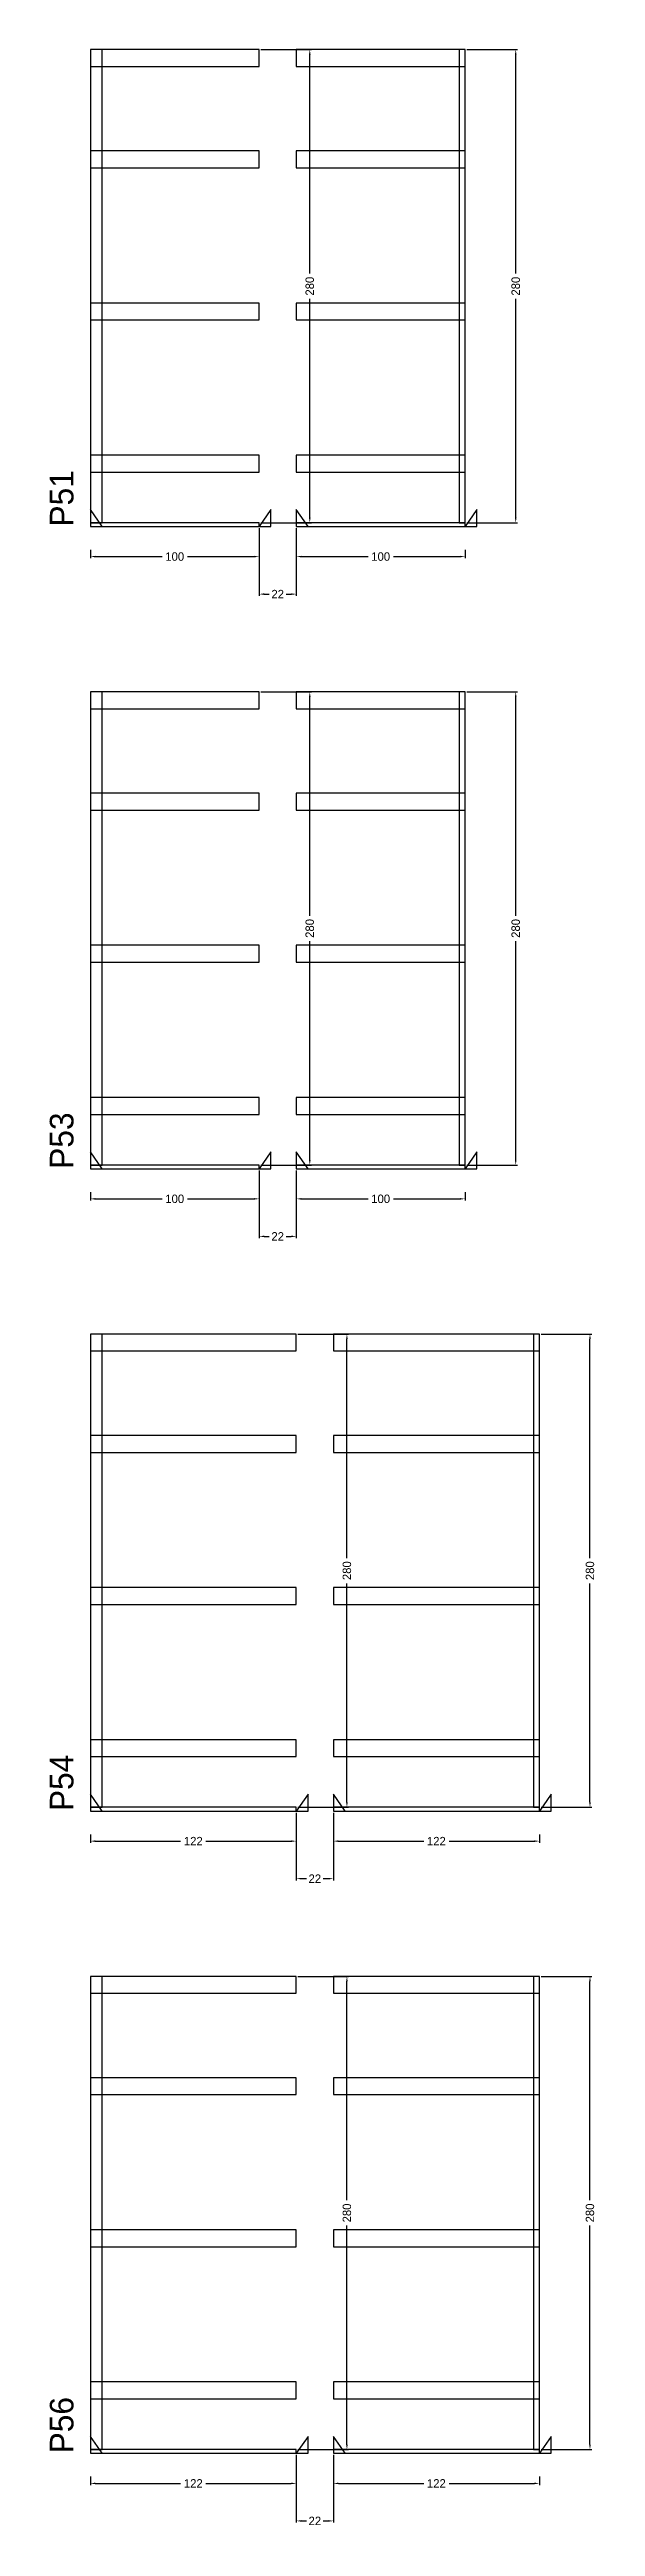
# Model space of a CAD drawing. Header units: centimetres. Extents: x -10500 to 4299, y -11026 to 295.
# Drawn here: x 3976 to 4299, y -7643 to -6178 of the extents above; entities that cross this region are included whole.
import ezdxf

# ---------------------------------------------------------------- set-up
doc = ezdxf.new("R2010")
doc.units = ezdxf.units.CM
for name, color, linetype in [('COTA', 241, 'Continuous'), ('NOMENCLATURA', 7, 'Continuous'), ('SARR_2.2x10', 60, 'Continuous'), ('SARR_2.2x7', 40, 'Continuous')]:
    doc.layers.add(name, color=color, linetype=linetype)
doc.dimstyles.new('PAINEL-NOVA', dxfattribs={"dimtxt": 5, "dimasz": 3, "dimexe": 1, "dimexo": 1, "dimgap": 1, "dimtad": 1, "dimcen": 2.5, "dimazin": 3, "dimtfac": 1, "dimtmove": 0, "dimatfit": 3})

msp = doc.modelspace()

# ---------------------------------------------------------------- texts
at = {"layer": 'NOMENCLATURA'}
for s, p in [('P51', (3990, -6460)), ('P53', (3990, -6840)), ('P54', (3990, -7220)), ('P56', (3990, -7600))]:
    msp.add_text(s, height=14, rotation=90, dxfattribs=at).set_placement(p)

# ---------------------------------------------------------------- blocks, each defined once
blk = doc.blocks.new('_CLOSEDFILLED')
at = {"color": 0, "linetype": 'BYBLOCK'}
blk.add_solid([(-1, 0.16), (0, 0), (-1, -0.16)], dxfattribs=at)
blk = doc.blocks.new('*D693')
for p, q in [((4000, -7613.8), (4000, -7618.8)), ((4003, -7617.8), (4053.5, -7617.8)), ((4068.5, -7617.8), (4119, -7617.8)), ((4122, -7613.8), (4122, -7618.8))]:
    blk.add_line(p, q)
at = {"layer": 'Defpoints'}
for p in [(4000, -7612.8), (4000, -7617.8), (4122, -7612.8)]:
    blk.add_point(p, dxfattribs=at)
at = {"layer": 'SARR_2.2x10', "xscale": 3, "yscale": 3, "rotation": 180}
blk.add_blockref('_CLOSEDFILLED', (4000, -7617.8), dxfattribs=at)
at = {"layer": 'SARR_2.2x10', "xscale": 3, "yscale": 3}
blk.add_blockref('_CLOSEDFILLED', (4122, -7617.8), dxfattribs=at)
at = {"layer": 'SARR_2.2x10', "insert": (4061, -7617.8), "char_height": 5, "attachment_point": 5}
blk.add_mtext('122', dxfattribs=at)
blk = doc.blocks.new('*D694')
for p, q in [((4123, -7317.8), (4153, -7317.8)), ((4152, -7450.3), (4152, -7320.8)), ((4152, -7594.8), (4152, -7465.3)), ((4123, -7597.8), (4153, -7597.8))]:
    blk.add_line(p, q)
at = {"layer": 'Defpoints'}
for p in [(4122, -7317.8), (4122, -7597.8), (4152, -7597.8)]:
    blk.add_point(p, dxfattribs=at)
at = {"layer": 'SARR_2.2x10', "xscale": 3, "yscale": 3}
for p, rotation in [((4152, -7317.8), 90), ((4152, -7597.8), 270)]:
    blk.add_blockref('_CLOSEDFILLED', p, dxfattribs=dict(at, rotation=rotation))
at = {"layer": 'SARR_2.2x10', "insert": (4152, -7457.8), "char_height": 5, "attachment_point": 5, "rotation": 90}
blk.add_mtext('280', dxfattribs=at)
blk = doc.blocks.new('GRA-E')
at = {"layer": 'SARR_2.2x7'}
blk.add_lwpolyline([(0, 0), (7, 0), (0, 10)], close=True, dxfattribs=at)
blk = doc.blocks.new('GRA-D')
at = {"layer": 'SARR_2.2x7'}
blk.add_lwpolyline([(0, 0), (7, 0), (7, 10)], close=True, dxfattribs=at)
blk = doc.blocks.new('*D695')
for p, q in [((4144, -7613.8), (4144, -7618.8)), ((4147, -7617.8), (4197.5, -7617.8)), ((4212.5, -7617.8), (4263, -7617.8)), ((4266, -7613.8), (4266, -7618.8))]:
    blk.add_line(p, q)
at = {"layer": 'Defpoints'}
for p in [(4144, -7612.8), (4144, -7617.8), (4266, -7612.8)]:
    blk.add_point(p, dxfattribs=at)
at = {"layer": 'SARR_2.2x10', "xscale": 3, "yscale": 3, "rotation": 180}
blk.add_blockref('_CLOSEDFILLED', (4144, -7617.8), dxfattribs=at)
at = {"layer": 'SARR_2.2x10', "xscale": 3, "yscale": 3}
blk.add_blockref('_CLOSEDFILLED', (4266, -7617.8), dxfattribs=at)
at = {"layer": 'SARR_2.2x10', "insert": (4205, -7617.8), "char_height": 5, "attachment_point": 5}
blk.add_mtext('122', dxfattribs=at)
blk = doc.blocks.new('*D696')
for p, q in [((4267, -7317.8), (4297, -7317.8)), ((4296, -7450.3), (4296, -7320.8)), ((4296, -7594.8), (4296, -7465.3)), ((4267, -7597.8), (4297, -7597.8))]:
    blk.add_line(p, q)
at = {"layer": 'Defpoints'}
for p in [(4266, -7317.8), (4266, -7597.8), (4296, -7597.8)]:
    blk.add_point(p, dxfattribs=at)
at = {"layer": 'SARR_2.2x10', "xscale": 3, "yscale": 3}
for p, rotation in [((4296, -7317.8), 90), ((4296, -7597.8), 270)]:
    blk.add_blockref('_CLOSEDFILLED', p, dxfattribs=dict(at, rotation=rotation))
at = {"layer": 'SARR_2.2x10', "insert": (4296, -7457.8), "char_height": 5, "attachment_point": 5, "rotation": 90}
blk.add_mtext('280', dxfattribs=at)
blk = doc.blocks.new('*D697')
for p, q in [((4267, -7317.8), (4297, -7317.8)), ((4296, -7450.3), (4296, -7320.8)), ((4296, -7594.8), (4296, -7465.3)), ((4267, -7597.8), (4297, -7597.8))]:
    blk.add_line(p, q)
at = {"layer": 'Defpoints'}
for p in [(4266, -7317.8), (4266, -7597.8), (4296, -7597.8)]:
    blk.add_point(p, dxfattribs=at)
at = {"layer": 'SARR_2.2x10', "xscale": 3, "yscale": 3}
for p, rotation in [((4296, -7317.8), 90), ((4296, -7597.8), 270)]:
    blk.add_blockref('_CLOSEDFILLED', p, dxfattribs=dict(at, rotation=rotation))
at = {"layer": 'SARR_2.2x10', "insert": (4296, -7457.8), "char_height": 5, "attachment_point": 5, "rotation": 90}
blk.add_mtext('280', dxfattribs=at)
blk = doc.blocks.new('*D698')
for p, q in [((4267, -7317.8), (4297, -7317.8)), ((4296, -7450.3), (4296, -7320.8)), ((4296, -7594.8), (4296, -7465.3)), ((4267, -7597.8), (4297, -7597.8))]:
    blk.add_line(p, q)
at = {"layer": 'Defpoints'}
for p in [(4266, -7317.8), (4266, -7597.8), (4296, -7597.8)]:
    blk.add_point(p, dxfattribs=at)
at = {"layer": 'SARR_2.2x10', "xscale": 3, "yscale": 3}
for p, rotation in [((4296, -7317.8), 90), ((4296, -7597.8), 270)]:
    blk.add_blockref('_CLOSEDFILLED', p, dxfattribs=dict(at, rotation=rotation))
at = {"layer": 'SARR_2.2x10', "insert": (4296, -7457.8), "char_height": 5, "attachment_point": 5, "rotation": 90}
blk.add_mtext('280', dxfattribs=at)
blk = doc.blocks.new('*D699')
for p, q in [((4267, -7317.8), (4297, -7317.8)), ((4296, -7450.3), (4296, -7320.8)), ((4296, -7594.8), (4296, -7465.3)), ((4267, -7597.8), (4297, -7597.8))]:
    blk.add_line(p, q)
at = {"layer": 'Defpoints'}
for p in [(4266, -7317.8), (4266, -7597.8), (4296, -7597.8)]:
    blk.add_point(p, dxfattribs=at)
at = {"layer": 'SARR_2.2x10', "xscale": 3, "yscale": 3}
for p, rotation in [((4296, -7317.8), 90), ((4296, -7597.8), 270)]:
    blk.add_blockref('_CLOSEDFILLED', p, dxfattribs=dict(at, rotation=rotation))
at = {"layer": 'SARR_2.2x10', "insert": (4296, -7457.8), "char_height": 5, "attachment_point": 5, "rotation": 90}
blk.add_mtext('280', dxfattribs=at)
blk = doc.blocks.new('*D700')
for p, q in [((4267, -7317.8), (4297, -7317.8)), ((4296, -7450.3), (4296, -7320.8)), ((4296, -7594.8), (4296, -7465.3)), ((4267, -7597.8), (4297, -7597.8))]:
    blk.add_line(p, q)
at = {"layer": 'Defpoints'}
for p in [(4266, -7317.8), (4266, -7597.8), (4296, -7597.8)]:
    blk.add_point(p, dxfattribs=at)
at = {"layer": 'SARR_2.2x10', "xscale": 3, "yscale": 3}
for p, rotation in [((4296, -7317.8), 90), ((4296, -7597.8), 270)]:
    blk.add_blockref('_CLOSEDFILLED', p, dxfattribs=dict(at, rotation=rotation))
at = {"layer": 'SARR_2.2x10', "insert": (4296, -7457.8), "char_height": 5, "attachment_point": 5, "rotation": 90}
blk.add_mtext('280', dxfattribs=at)
blk = doc.blocks.new('*D701')
for p, q in [((4267, -7317.8), (4297, -7317.8)), ((4296, -7450.3), (4296, -7320.8)), ((4296, -7594.8), (4296, -7465.3)), ((4267, -7597.8), (4297, -7597.8))]:
    blk.add_line(p, q)
at = {"layer": 'Defpoints'}
for p in [(4266, -7317.8), (4266, -7597.8), (4296, -7597.8)]:
    blk.add_point(p, dxfattribs=at)
at = {"layer": 'SARR_2.2x10', "xscale": 3, "yscale": 3}
for p, rotation in [((4296, -7317.8), 90), ((4296, -7597.8), 270)]:
    blk.add_blockref('_CLOSEDFILLED', p, dxfattribs=dict(at, rotation=rotation))
at = {"layer": 'SARR_2.2x10', "insert": (4296, -7457.8), "char_height": 5, "attachment_point": 5, "rotation": 90}
blk.add_mtext('280', dxfattribs=at)
blk = doc.blocks.new('*D702')
for p, q in [((4267, -7317.8), (4297, -7317.8)), ((4296, -7450.3), (4296, -7320.8)), ((4296, -7594.8), (4296, -7465.3)), ((4267, -7597.8), (4297, -7597.8))]:
    blk.add_line(p, q)
at = {"layer": 'Defpoints'}
for p in [(4266, -7317.8), (4266, -7597.8), (4296, -7597.8)]:
    blk.add_point(p, dxfattribs=at)
at = {"layer": 'SARR_2.2x10', "xscale": 3, "yscale": 3}
for p, rotation in [((4296, -7317.8), 90), ((4296, -7597.8), 270)]:
    blk.add_blockref('_CLOSEDFILLED', p, dxfattribs=dict(at, rotation=rotation))
at = {"layer": 'SARR_2.2x10', "insert": (4296, -7457.8), "char_height": 5, "attachment_point": 5, "rotation": 90}
blk.add_mtext('280', dxfattribs=at)
blk = doc.blocks.new('*D703')
for p, q in [((4267, -7317.8), (4297, -7317.8)), ((4296, -7450.3), (4296, -7320.8)), ((4296, -7594.8), (4296, -7465.3)), ((4267, -7597.8), (4297, -7597.8))]:
    blk.add_line(p, q)
at = {"layer": 'Defpoints'}
for p in [(4266, -7317.8), (4266, -7597.8), (4296, -7597.8)]:
    blk.add_point(p, dxfattribs=at)
at = {"layer": 'SARR_2.2x10', "xscale": 3, "yscale": 3}
for p, rotation in [((4296, -7317.8), 90), ((4296, -7597.8), 270)]:
    blk.add_blockref('_CLOSEDFILLED', p, dxfattribs=dict(at, rotation=rotation))
at = {"layer": 'SARR_2.2x10', "insert": (4296, -7457.8), "char_height": 5, "attachment_point": 5, "rotation": 90}
blk.add_mtext('280', dxfattribs=at)
blk = doc.blocks.new('*D704')
for p, q in [((4267, -7317.8), (4297, -7317.8)), ((4296, -7450.3), (4296, -7320.8)), ((4296, -7594.8), (4296, -7465.3)), ((4267, -7597.8), (4297, -7597.8))]:
    blk.add_line(p, q)
at = {"layer": 'Defpoints'}
for p in [(4266, -7317.8), (4266, -7597.8), (4296, -7597.8)]:
    blk.add_point(p, dxfattribs=at)
at = {"layer": 'SARR_2.2x10', "xscale": 3, "yscale": 3}
for p, rotation in [((4296, -7317.8), 90), ((4296, -7597.8), 270)]:
    blk.add_blockref('_CLOSEDFILLED', p, dxfattribs=dict(at, rotation=rotation))
at = {"layer": 'SARR_2.2x10', "insert": (4296, -7457.8), "char_height": 5, "attachment_point": 5, "rotation": 90}
blk.add_mtext('280', dxfattribs=at)
blk = doc.blocks.new('*D705')
for p, q in [((4267, -7317.8), (4297, -7317.8)), ((4296, -7450.3), (4296, -7320.8)), ((4296, -7594.8), (4296, -7465.3)), ((4267, -7597.8), (4297, -7597.8))]:
    blk.add_line(p, q)
at = {"layer": 'Defpoints'}
for p in [(4266, -7317.8), (4266, -7597.8), (4296, -7597.8)]:
    blk.add_point(p, dxfattribs=at)
at = {"layer": 'SARR_2.2x10', "xscale": 3, "yscale": 3}
for p, rotation in [((4296, -7317.8), 90), ((4296, -7597.8), 270)]:
    blk.add_blockref('_CLOSEDFILLED', p, dxfattribs=dict(at, rotation=rotation))
at = {"layer": 'SARR_2.2x10', "insert": (4296, -7457.8), "char_height": 5, "attachment_point": 5, "rotation": 90}
blk.add_mtext('280', dxfattribs=at)
blk = doc.blocks.new('*D706')
for p, q in [((4122, -7601), (4122, -7641)), ((4144, -7601), (4144, -7641)), ((4125, -7640), (4128, -7640)), ((4138, -7640), (4141, -7640))]:
    blk.add_line(p, q)
at = {"layer": 'Defpoints'}
for p in [(4122, -7600), (4144, -7600), (4122, -7640)]:
    blk.add_point(p, dxfattribs=at)
at = {"layer": 'COTA', "xscale": 3, "yscale": 3, "rotation": 180}
blk.add_blockref('_CLOSEDFILLED', (4122, -7640), dxfattribs=at)
at = {"layer": 'COTA', "xscale": 3, "yscale": 3}
blk.add_blockref('_CLOSEDFILLED', (4144, -7640), dxfattribs=at)
at = {"layer": 'COTA', "insert": (4133, -7640), "char_height": 5, "attachment_point": 5}
blk.add_mtext('22', dxfattribs=at)
blk = doc.blocks.new('*D659')
for p, q in [((4000, -7233.8), (4000, -7238.8)), ((4003, -7237.8), (4053.5, -7237.8)), ((4068.5, -7237.8), (4119, -7237.8)), ((4122, -7233.8), (4122, -7238.8))]:
    blk.add_line(p, q)
at = {"layer": 'Defpoints'}
for p in [(4000, -7232.8), (4000, -7237.8), (4122, -7232.8)]:
    blk.add_point(p, dxfattribs=at)
at = {"layer": 'SARR_2.2x10', "xscale": 3, "yscale": 3, "rotation": 180}
blk.add_blockref('_CLOSEDFILLED', (4000, -7237.8), dxfattribs=at)
at = {"layer": 'SARR_2.2x10', "xscale": 3, "yscale": 3}
blk.add_blockref('_CLOSEDFILLED', (4122, -7237.8), dxfattribs=at)
at = {"layer": 'SARR_2.2x10', "insert": (4061, -7237.8), "char_height": 5, "attachment_point": 5}
blk.add_mtext('122', dxfattribs=at)
blk = doc.blocks.new('*D660')
for p, q in [((4123, -6937.8), (4153, -6937.8)), ((4152, -7070.3), (4152, -6940.8)), ((4152, -7214.8), (4152, -7085.3)), ((4123, -7217.8), (4153, -7217.8))]:
    blk.add_line(p, q)
at = {"layer": 'Defpoints'}
for p in [(4122, -6937.8), (4122, -7217.8), (4152, -7217.8)]:
    blk.add_point(p, dxfattribs=at)
at = {"layer": 'SARR_2.2x10', "xscale": 3, "yscale": 3}
for p, rotation in [((4152, -6937.8), 90), ((4152, -7217.8), 270)]:
    blk.add_blockref('_CLOSEDFILLED', p, dxfattribs=dict(at, rotation=rotation))
at = {"layer": 'SARR_2.2x10', "insert": (4152, -7077.8), "char_height": 5, "attachment_point": 5, "rotation": 90}
blk.add_mtext('280', dxfattribs=at)
blk = doc.blocks.new('*D661')
for p, q in [((4144, -7233.8), (4144, -7238.8)), ((4147, -7237.8), (4197.5, -7237.8)), ((4212.5, -7237.8), (4263, -7237.8)), ((4266, -7233.8), (4266, -7238.8))]:
    blk.add_line(p, q)
at = {"layer": 'Defpoints'}
for p in [(4144, -7232.8), (4144, -7237.8), (4266, -7232.8)]:
    blk.add_point(p, dxfattribs=at)
at = {"layer": 'SARR_2.2x10', "xscale": 3, "yscale": 3, "rotation": 180}
blk.add_blockref('_CLOSEDFILLED', (4144, -7237.8), dxfattribs=at)
at = {"layer": 'SARR_2.2x10', "xscale": 3, "yscale": 3}
blk.add_blockref('_CLOSEDFILLED', (4266, -7237.8), dxfattribs=at)
at = {"layer": 'SARR_2.2x10', "insert": (4205, -7237.8), "char_height": 5, "attachment_point": 5}
blk.add_mtext('122', dxfattribs=at)
blk = doc.blocks.new('*D662')
for p, q in [((4267, -6937.8), (4297, -6937.8)), ((4296, -7070.3), (4296, -6940.8)), ((4296, -7214.8), (4296, -7085.3)), ((4267, -7217.8), (4297, -7217.8))]:
    blk.add_line(p, q)
at = {"layer": 'Defpoints'}
for p in [(4266, -6937.8), (4266, -7217.8), (4296, -7217.8)]:
    blk.add_point(p, dxfattribs=at)
at = {"layer": 'SARR_2.2x10', "xscale": 3, "yscale": 3}
for p, rotation in [((4296, -6937.8), 90), ((4296, -7217.8), 270)]:
    blk.add_blockref('_CLOSEDFILLED', p, dxfattribs=dict(at, rotation=rotation))
at = {"layer": 'SARR_2.2x10', "insert": (4296, -7077.8), "char_height": 5, "attachment_point": 5, "rotation": 90}
blk.add_mtext('280', dxfattribs=at)
blk = doc.blocks.new('*D663')
for p, q in [((4267, -6937.8), (4297, -6937.8)), ((4296, -7070.3), (4296, -6940.8)), ((4296, -7214.8), (4296, -7085.3)), ((4267, -7217.8), (4297, -7217.8))]:
    blk.add_line(p, q)
at = {"layer": 'Defpoints'}
for p in [(4266, -6937.8), (4266, -7217.8), (4296, -7217.8)]:
    blk.add_point(p, dxfattribs=at)
at = {"layer": 'SARR_2.2x10', "xscale": 3, "yscale": 3}
for p, rotation in [((4296, -6937.8), 90), ((4296, -7217.8), 270)]:
    blk.add_blockref('_CLOSEDFILLED', p, dxfattribs=dict(at, rotation=rotation))
at = {"layer": 'SARR_2.2x10', "insert": (4296, -7077.8), "char_height": 5, "attachment_point": 5, "rotation": 90}
blk.add_mtext('280', dxfattribs=at)
blk = doc.blocks.new('*D664')
for p, q in [((4267, -6937.8), (4297, -6937.8)), ((4296, -7070.3), (4296, -6940.8)), ((4296, -7214.8), (4296, -7085.3)), ((4267, -7217.8), (4297, -7217.8))]:
    blk.add_line(p, q)
at = {"layer": 'Defpoints'}
for p in [(4266, -6937.8), (4266, -7217.8), (4296, -7217.8)]:
    blk.add_point(p, dxfattribs=at)
at = {"layer": 'SARR_2.2x10', "xscale": 3, "yscale": 3}
for p, rotation in [((4296, -6937.8), 90), ((4296, -7217.8), 270)]:
    blk.add_blockref('_CLOSEDFILLED', p, dxfattribs=dict(at, rotation=rotation))
at = {"layer": 'SARR_2.2x10', "insert": (4296, -7077.8), "char_height": 5, "attachment_point": 5, "rotation": 90}
blk.add_mtext('280', dxfattribs=at)
blk = doc.blocks.new('*D665')
for p, q in [((4267, -6937.8), (4297, -6937.8)), ((4296, -7070.3), (4296, -6940.8)), ((4296, -7214.8), (4296, -7085.3)), ((4267, -7217.8), (4297, -7217.8))]:
    blk.add_line(p, q)
at = {"layer": 'Defpoints'}
for p in [(4266, -6937.8), (4266, -7217.8), (4296, -7217.8)]:
    blk.add_point(p, dxfattribs=at)
at = {"layer": 'SARR_2.2x10', "xscale": 3, "yscale": 3}
for p, rotation in [((4296, -6937.8), 90), ((4296, -7217.8), 270)]:
    blk.add_blockref('_CLOSEDFILLED', p, dxfattribs=dict(at, rotation=rotation))
at = {"layer": 'SARR_2.2x10', "insert": (4296, -7077.8), "char_height": 5, "attachment_point": 5, "rotation": 90}
blk.add_mtext('280', dxfattribs=at)
blk = doc.blocks.new('*D666')
for p, q in [((4267, -6937.8), (4297, -6937.8)), ((4296, -7070.3), (4296, -6940.8)), ((4296, -7214.8), (4296, -7085.3)), ((4267, -7217.8), (4297, -7217.8))]:
    blk.add_line(p, q)
at = {"layer": 'Defpoints'}
for p in [(4266, -6937.8), (4266, -7217.8), (4296, -7217.8)]:
    blk.add_point(p, dxfattribs=at)
at = {"layer": 'SARR_2.2x10', "xscale": 3, "yscale": 3}
for p, rotation in [((4296, -6937.8), 90), ((4296, -7217.8), 270)]:
    blk.add_blockref('_CLOSEDFILLED', p, dxfattribs=dict(at, rotation=rotation))
at = {"layer": 'SARR_2.2x10', "insert": (4296, -7077.8), "char_height": 5, "attachment_point": 5, "rotation": 90}
blk.add_mtext('280', dxfattribs=at)
blk = doc.blocks.new('*D667')
for p, q in [((4267, -6937.8), (4297, -6937.8)), ((4296, -7070.3), (4296, -6940.8)), ((4296, -7214.8), (4296, -7085.3)), ((4267, -7217.8), (4297, -7217.8))]:
    blk.add_line(p, q)
at = {"layer": 'Defpoints'}
for p in [(4266, -6937.8), (4266, -7217.8), (4296, -7217.8)]:
    blk.add_point(p, dxfattribs=at)
at = {"layer": 'SARR_2.2x10', "xscale": 3, "yscale": 3}
for p, rotation in [((4296, -6937.8), 90), ((4296, -7217.8), 270)]:
    blk.add_blockref('_CLOSEDFILLED', p, dxfattribs=dict(at, rotation=rotation))
at = {"layer": 'SARR_2.2x10', "insert": (4296, -7077.8), "char_height": 5, "attachment_point": 5, "rotation": 90}
blk.add_mtext('280', dxfattribs=at)
blk = doc.blocks.new('*D668')
for p, q in [((4267, -6937.8), (4297, -6937.8)), ((4296, -7070.3), (4296, -6940.8)), ((4296, -7214.8), (4296, -7085.3)), ((4267, -7217.8), (4297, -7217.8))]:
    blk.add_line(p, q)
at = {"layer": 'Defpoints'}
for p in [(4266, -6937.8), (4266, -7217.8), (4296, -7217.8)]:
    blk.add_point(p, dxfattribs=at)
at = {"layer": 'SARR_2.2x10', "xscale": 3, "yscale": 3}
for p, rotation in [((4296, -6937.8), 90), ((4296, -7217.8), 270)]:
    blk.add_blockref('_CLOSEDFILLED', p, dxfattribs=dict(at, rotation=rotation))
at = {"layer": 'SARR_2.2x10', "insert": (4296, -7077.8), "char_height": 5, "attachment_point": 5, "rotation": 90}
blk.add_mtext('280', dxfattribs=at)
blk = doc.blocks.new('*D669')
for p, q in [((4267, -6937.8), (4297, -6937.8)), ((4296, -7070.3), (4296, -6940.8)), ((4296, -7214.8), (4296, -7085.3)), ((4267, -7217.8), (4297, -7217.8))]:
    blk.add_line(p, q)
at = {"layer": 'Defpoints'}
for p in [(4266, -6937.8), (4266, -7217.8), (4296, -7217.8)]:
    blk.add_point(p, dxfattribs=at)
at = {"layer": 'SARR_2.2x10', "xscale": 3, "yscale": 3}
for p, rotation in [((4296, -6937.8), 90), ((4296, -7217.8), 270)]:
    blk.add_blockref('_CLOSEDFILLED', p, dxfattribs=dict(at, rotation=rotation))
at = {"layer": 'SARR_2.2x10', "insert": (4296, -7077.8), "char_height": 5, "attachment_point": 5, "rotation": 90}
blk.add_mtext('280', dxfattribs=at)
blk = doc.blocks.new('*D670')
for p, q in [((4267, -6937.8), (4297, -6937.8)), ((4296, -7070.3), (4296, -6940.8)), ((4296, -7214.8), (4296, -7085.3)), ((4267, -7217.8), (4297, -7217.8))]:
    blk.add_line(p, q)
at = {"layer": 'Defpoints'}
for p in [(4266, -6937.8), (4266, -7217.8), (4296, -7217.8)]:
    blk.add_point(p, dxfattribs=at)
at = {"layer": 'SARR_2.2x10', "xscale": 3, "yscale": 3}
for p, rotation in [((4296, -6937.8), 90), ((4296, -7217.8), 270)]:
    blk.add_blockref('_CLOSEDFILLED', p, dxfattribs=dict(at, rotation=rotation))
at = {"layer": 'SARR_2.2x10', "insert": (4296, -7077.8), "char_height": 5, "attachment_point": 5, "rotation": 90}
blk.add_mtext('280', dxfattribs=at)
blk = doc.blocks.new('*D671')
for p, q in [((4267, -6937.8), (4297, -6937.8)), ((4296, -7070.3), (4296, -6940.8)), ((4296, -7214.8), (4296, -7085.3)), ((4267, -7217.8), (4297, -7217.8))]:
    blk.add_line(p, q)
at = {"layer": 'Defpoints'}
for p in [(4266, -6937.8), (4266, -7217.8), (4296, -7217.8)]:
    blk.add_point(p, dxfattribs=at)
at = {"layer": 'SARR_2.2x10', "xscale": 3, "yscale": 3}
for p, rotation in [((4296, -6937.8), 90), ((4296, -7217.8), 270)]:
    blk.add_blockref('_CLOSEDFILLED', p, dxfattribs=dict(at, rotation=rotation))
at = {"layer": 'SARR_2.2x10', "insert": (4296, -7077.8), "char_height": 5, "attachment_point": 5, "rotation": 90}
blk.add_mtext('280', dxfattribs=at)
blk = doc.blocks.new('*D672')
for p, q in [((4122, -7221), (4122, -7261)), ((4144, -7221), (4144, -7261)), ((4125, -7260), (4128, -7260)), ((4138, -7260), (4141, -7260))]:
    blk.add_line(p, q)
at = {"layer": 'Defpoints'}
for p in [(4122, -7220), (4144, -7220), (4122, -7260)]:
    blk.add_point(p, dxfattribs=at)
at = {"layer": 'COTA', "xscale": 3, "yscale": 3, "rotation": 180}
blk.add_blockref('_CLOSEDFILLED', (4122, -7260), dxfattribs=at)
at = {"layer": 'COTA', "xscale": 3, "yscale": 3}
blk.add_blockref('_CLOSEDFILLED', (4144, -7260), dxfattribs=at)
at = {"layer": 'COTA', "insert": (4133, -7260), "char_height": 5, "attachment_point": 5}
blk.add_mtext('22', dxfattribs=at)
blk = doc.blocks.new('*D625')
for p, q in [((4000, -6853.8), (4000, -6858.8)), ((4003, -6857.8), (4042.5, -6857.8)), ((4057.5, -6857.8), (4097, -6857.8)), ((4100, -6853.8), (4100, -6858.8))]:
    blk.add_line(p, q)
at = {"layer": 'Defpoints'}
for p in [(4000, -6852.8), (4000, -6857.8), (4100, -6852.8)]:
    blk.add_point(p, dxfattribs=at)
at = {"layer": 'SARR_2.2x10', "xscale": 3, "yscale": 3, "rotation": 180}
blk.add_blockref('_CLOSEDFILLED', (4000, -6857.8), dxfattribs=at)
at = {"layer": 'SARR_2.2x10', "xscale": 3, "yscale": 3}
blk.add_blockref('_CLOSEDFILLED', (4100, -6857.8), dxfattribs=at)
at = {"layer": 'SARR_2.2x10', "insert": (4050, -6857.8), "char_height": 5, "attachment_point": 5}
blk.add_mtext('100', dxfattribs=at)
blk = doc.blocks.new('*D626')
for p, q in [((4101, -6557.8), (4131, -6557.8)), ((4130, -6690.3), (4130, -6560.8)), ((4130, -6834.8), (4130, -6705.3)), ((4101, -6837.8), (4131, -6837.8))]:
    blk.add_line(p, q)
at = {"layer": 'Defpoints'}
for p in [(4100, -6557.8), (4100, -6837.8), (4130, -6837.8)]:
    blk.add_point(p, dxfattribs=at)
at = {"layer": 'SARR_2.2x10', "xscale": 3, "yscale": 3}
for p, rotation in [((4130, -6557.8), 90), ((4130, -6837.8), 270)]:
    blk.add_blockref('_CLOSEDFILLED', p, dxfattribs=dict(at, rotation=rotation))
at = {"layer": 'SARR_2.2x10', "insert": (4130, -6697.8), "char_height": 5, "attachment_point": 5, "rotation": 90}
blk.add_mtext('280', dxfattribs=at)
blk = doc.blocks.new('*D627')
for p, q in [((4122, -6853.8), (4122, -6858.8)), ((4125, -6857.8), (4164.5, -6857.8)), ((4179.5, -6857.8), (4219, -6857.8)), ((4222, -6853.8), (4222, -6858.8))]:
    blk.add_line(p, q)
at = {"layer": 'Defpoints'}
for p in [(4122, -6852.8), (4122, -6857.8), (4222, -6852.8)]:
    blk.add_point(p, dxfattribs=at)
at = {"layer": 'SARR_2.2x10', "xscale": 3, "yscale": 3, "rotation": 180}
blk.add_blockref('_CLOSEDFILLED', (4122, -6857.8), dxfattribs=at)
at = {"layer": 'SARR_2.2x10', "xscale": 3, "yscale": 3}
blk.add_blockref('_CLOSEDFILLED', (4222, -6857.8), dxfattribs=at)
at = {"layer": 'SARR_2.2x10', "insert": (4172, -6857.8), "char_height": 5, "attachment_point": 5}
blk.add_mtext('100', dxfattribs=at)
blk = doc.blocks.new('*D628')
for p, q in [((4223, -6557.8), (4253, -6557.8)), ((4252, -6690.3), (4252, -6560.8)), ((4252, -6834.8), (4252, -6705.3)), ((4223, -6837.8), (4253, -6837.8))]:
    blk.add_line(p, q)
at = {"layer": 'Defpoints'}
for p in [(4222, -6557.8), (4222, -6837.8), (4252, -6837.8)]:
    blk.add_point(p, dxfattribs=at)
at = {"layer": 'SARR_2.2x10', "xscale": 3, "yscale": 3}
for p, rotation in [((4252, -6557.8), 90), ((4252, -6837.8), 270)]:
    blk.add_blockref('_CLOSEDFILLED', p, dxfattribs=dict(at, rotation=rotation))
at = {"layer": 'SARR_2.2x10', "insert": (4252, -6697.8), "char_height": 5, "attachment_point": 5, "rotation": 90}
blk.add_mtext('280', dxfattribs=at)
blk = doc.blocks.new('*D629')
for p, q in [((4223, -6557.8), (4253, -6557.8)), ((4252, -6690.3), (4252, -6560.8)), ((4252, -6834.8), (4252, -6705.3)), ((4223, -6837.8), (4253, -6837.8))]:
    blk.add_line(p, q)
at = {"layer": 'Defpoints'}
for p in [(4222, -6557.8), (4222, -6837.8), (4252, -6837.8)]:
    blk.add_point(p, dxfattribs=at)
at = {"layer": 'SARR_2.2x10', "xscale": 3, "yscale": 3}
for p, rotation in [((4252, -6557.8), 90), ((4252, -6837.8), 270)]:
    blk.add_blockref('_CLOSEDFILLED', p, dxfattribs=dict(at, rotation=rotation))
at = {"layer": 'SARR_2.2x10', "insert": (4252, -6697.8), "char_height": 5, "attachment_point": 5, "rotation": 90}
blk.add_mtext('280', dxfattribs=at)
blk = doc.blocks.new('*D630')
for p, q in [((4223, -6557.8), (4253, -6557.8)), ((4252, -6690.3), (4252, -6560.8)), ((4252, -6834.8), (4252, -6705.3)), ((4223, -6837.8), (4253, -6837.8))]:
    blk.add_line(p, q)
at = {"layer": 'Defpoints'}
for p in [(4222, -6557.8), (4222, -6837.8), (4252, -6837.8)]:
    blk.add_point(p, dxfattribs=at)
at = {"layer": 'SARR_2.2x10', "xscale": 3, "yscale": 3}
for p, rotation in [((4252, -6557.8), 90), ((4252, -6837.8), 270)]:
    blk.add_blockref('_CLOSEDFILLED', p, dxfattribs=dict(at, rotation=rotation))
at = {"layer": 'SARR_2.2x10', "insert": (4252, -6697.8), "char_height": 5, "attachment_point": 5, "rotation": 90}
blk.add_mtext('280', dxfattribs=at)
blk = doc.blocks.new('*D631')
for p, q in [((4223, -6557.8), (4253, -6557.8)), ((4252, -6690.3), (4252, -6560.8)), ((4252, -6834.8), (4252, -6705.3)), ((4223, -6837.8), (4253, -6837.8))]:
    blk.add_line(p, q)
at = {"layer": 'Defpoints'}
for p in [(4222, -6557.8), (4222, -6837.8), (4252, -6837.8)]:
    blk.add_point(p, dxfattribs=at)
at = {"layer": 'SARR_2.2x10', "xscale": 3, "yscale": 3}
for p, rotation in [((4252, -6557.8), 90), ((4252, -6837.8), 270)]:
    blk.add_blockref('_CLOSEDFILLED', p, dxfattribs=dict(at, rotation=rotation))
at = {"layer": 'SARR_2.2x10', "insert": (4252, -6697.8), "char_height": 5, "attachment_point": 5, "rotation": 90}
blk.add_mtext('280', dxfattribs=at)
blk = doc.blocks.new('*D632')
for p, q in [((4223, -6557.8), (4253, -6557.8)), ((4252, -6690.3), (4252, -6560.8)), ((4252, -6834.8), (4252, -6705.3)), ((4223, -6837.8), (4253, -6837.8))]:
    blk.add_line(p, q)
at = {"layer": 'Defpoints'}
for p in [(4222, -6557.8), (4222, -6837.8), (4252, -6837.8)]:
    blk.add_point(p, dxfattribs=at)
at = {"layer": 'SARR_2.2x10', "xscale": 3, "yscale": 3}
for p, rotation in [((4252, -6557.8), 90), ((4252, -6837.8), 270)]:
    blk.add_blockref('_CLOSEDFILLED', p, dxfattribs=dict(at, rotation=rotation))
at = {"layer": 'SARR_2.2x10', "insert": (4252, -6697.8), "char_height": 5, "attachment_point": 5, "rotation": 90}
blk.add_mtext('280', dxfattribs=at)
blk = doc.blocks.new('*D633')
for p, q in [((4223, -6557.8), (4253, -6557.8)), ((4252, -6690.3), (4252, -6560.8)), ((4252, -6834.8), (4252, -6705.3)), ((4223, -6837.8), (4253, -6837.8))]:
    blk.add_line(p, q)
at = {"layer": 'Defpoints'}
for p in [(4222, -6557.8), (4222, -6837.8), (4252, -6837.8)]:
    blk.add_point(p, dxfattribs=at)
at = {"layer": 'SARR_2.2x10', "xscale": 3, "yscale": 3}
for p, rotation in [((4252, -6557.8), 90), ((4252, -6837.8), 270)]:
    blk.add_blockref('_CLOSEDFILLED', p, dxfattribs=dict(at, rotation=rotation))
at = {"layer": 'SARR_2.2x10', "insert": (4252, -6697.8), "char_height": 5, "attachment_point": 5, "rotation": 90}
blk.add_mtext('280', dxfattribs=at)
blk = doc.blocks.new('*D634')
for p, q in [((4223, -6557.8), (4253, -6557.8)), ((4252, -6690.3), (4252, -6560.8)), ((4252, -6834.8), (4252, -6705.3)), ((4223, -6837.8), (4253, -6837.8))]:
    blk.add_line(p, q)
at = {"layer": 'Defpoints'}
for p in [(4222, -6557.8), (4222, -6837.8), (4252, -6837.8)]:
    blk.add_point(p, dxfattribs=at)
at = {"layer": 'SARR_2.2x10', "xscale": 3, "yscale": 3}
for p, rotation in [((4252, -6557.8), 90), ((4252, -6837.8), 270)]:
    blk.add_blockref('_CLOSEDFILLED', p, dxfattribs=dict(at, rotation=rotation))
at = {"layer": 'SARR_2.2x10', "insert": (4252, -6697.8), "char_height": 5, "attachment_point": 5, "rotation": 90}
blk.add_mtext('280', dxfattribs=at)
blk = doc.blocks.new('*D635')
for p, q in [((4223, -6557.8), (4253, -6557.8)), ((4252, -6690.3), (4252, -6560.8)), ((4252, -6834.8), (4252, -6705.3)), ((4223, -6837.8), (4253, -6837.8))]:
    blk.add_line(p, q)
at = {"layer": 'Defpoints'}
for p in [(4222, -6557.8), (4222, -6837.8), (4252, -6837.8)]:
    blk.add_point(p, dxfattribs=at)
at = {"layer": 'SARR_2.2x10', "xscale": 3, "yscale": 3}
for p, rotation in [((4252, -6557.8), 90), ((4252, -6837.8), 270)]:
    blk.add_blockref('_CLOSEDFILLED', p, dxfattribs=dict(at, rotation=rotation))
at = {"layer": 'SARR_2.2x10', "insert": (4252, -6697.8), "char_height": 5, "attachment_point": 5, "rotation": 90}
blk.add_mtext('280', dxfattribs=at)
blk = doc.blocks.new('*D636')
for p, q in [((4223, -6557.8), (4253, -6557.8)), ((4252, -6690.3), (4252, -6560.8)), ((4252, -6834.8), (4252, -6705.3)), ((4223, -6837.8), (4253, -6837.8))]:
    blk.add_line(p, q)
at = {"layer": 'Defpoints'}
for p in [(4222, -6557.8), (4222, -6837.8), (4252, -6837.8)]:
    blk.add_point(p, dxfattribs=at)
at = {"layer": 'SARR_2.2x10', "xscale": 3, "yscale": 3}
for p, rotation in [((4252, -6557.8), 90), ((4252, -6837.8), 270)]:
    blk.add_blockref('_CLOSEDFILLED', p, dxfattribs=dict(at, rotation=rotation))
at = {"layer": 'SARR_2.2x10', "insert": (4252, -6697.8), "char_height": 5, "attachment_point": 5, "rotation": 90}
blk.add_mtext('280', dxfattribs=at)
blk = doc.blocks.new('*D637')
for p, q in [((4223, -6557.8), (4253, -6557.8)), ((4252, -6690.3), (4252, -6560.8)), ((4252, -6834.8), (4252, -6705.3)), ((4223, -6837.8), (4253, -6837.8))]:
    blk.add_line(p, q)
at = {"layer": 'Defpoints'}
for p in [(4222, -6557.8), (4222, -6837.8), (4252, -6837.8)]:
    blk.add_point(p, dxfattribs=at)
at = {"layer": 'SARR_2.2x10', "xscale": 3, "yscale": 3}
for p, rotation in [((4252, -6557.8), 90), ((4252, -6837.8), 270)]:
    blk.add_blockref('_CLOSEDFILLED', p, dxfattribs=dict(at, rotation=rotation))
at = {"layer": 'SARR_2.2x10', "insert": (4252, -6697.8), "char_height": 5, "attachment_point": 5, "rotation": 90}
blk.add_mtext('280', dxfattribs=at)
blk = doc.blocks.new('*D638')
for p, q in [((4100, -6841), (4100, -6881)), ((4122, -6841), (4122, -6881)), ((4103, -6880), (4106, -6880)), ((4116, -6880), (4119, -6880))]:
    blk.add_line(p, q)
at = {"layer": 'Defpoints'}
for p in [(4100, -6840), (4122, -6840), (4100, -6880)]:
    blk.add_point(p, dxfattribs=at)
at = {"layer": 'COTA', "xscale": 3, "yscale": 3, "rotation": 180}
blk.add_blockref('_CLOSEDFILLED', (4100, -6880), dxfattribs=at)
at = {"layer": 'COTA', "xscale": 3, "yscale": 3}
blk.add_blockref('_CLOSEDFILLED', (4122, -6880), dxfattribs=at)
at = {"layer": 'COTA', "insert": (4111, -6880), "char_height": 5, "attachment_point": 5}
blk.add_mtext('22', dxfattribs=at)
blk = doc.blocks.new('*D591')
for p, q in [((4000, -6473.8), (4000, -6478.8)), ((4100, -6473.8), (4100, -6478.8)), ((4003, -6477.8), (4042.5, -6477.8)), ((4057.5, -6477.8), (4097, -6477.8))]:
    blk.add_line(p, q)
at = {"layer": 'Defpoints'}
for p in [(4000, -6472.8), (4100, -6472.8), (4000, -6477.8)]:
    blk.add_point(p, dxfattribs=at)
at = {"layer": 'SARR_2.2x10', "xscale": 3, "yscale": 3, "rotation": 180}
blk.add_blockref('_CLOSEDFILLED', (4000, -6477.8), dxfattribs=at)
at = {"layer": 'SARR_2.2x10', "xscale": 3, "yscale": 3}
blk.add_blockref('_CLOSEDFILLED', (4100, -6477.8), dxfattribs=at)
at = {"layer": 'SARR_2.2x10', "insert": (4050, -6477.8), "char_height": 5, "attachment_point": 5}
blk.add_mtext('100', dxfattribs=at)
blk = doc.blocks.new('*D592')
for p, q in [((4101, -6177.8), (4131, -6177.8)), ((4130, -6310.3), (4130, -6180.8)), ((4130, -6454.8), (4130, -6325.3)), ((4101, -6457.8), (4131, -6457.8))]:
    blk.add_line(p, q)
at = {"layer": 'Defpoints'}
for p in [(4100, -6177.8), (4100, -6457.8), (4130, -6457.8)]:
    blk.add_point(p, dxfattribs=at)
at = {"layer": 'SARR_2.2x10', "xscale": 3, "yscale": 3}
for p, rotation in [((4130, -6177.8), 90), ((4130, -6457.8), 270)]:
    blk.add_blockref('_CLOSEDFILLED', p, dxfattribs=dict(at, rotation=rotation))
at = {"layer": 'SARR_2.2x10', "insert": (4130, -6317.8), "char_height": 5, "attachment_point": 5, "rotation": 90}
blk.add_mtext('280', dxfattribs=at)
blk = doc.blocks.new('*D593')
for p, q in [((4122, -6473.8), (4122, -6478.8)), ((4222, -6473.8), (4222, -6478.8)), ((4125, -6477.8), (4164.5, -6477.8)), ((4179.5, -6477.8), (4219, -6477.8))]:
    blk.add_line(p, q)
at = {"layer": 'Defpoints'}
for p in [(4122, -6472.8), (4222, -6472.8), (4122, -6477.8)]:
    blk.add_point(p, dxfattribs=at)
at = {"layer": 'SARR_2.2x10', "xscale": 3, "yscale": 3, "rotation": 180}
blk.add_blockref('_CLOSEDFILLED', (4122, -6477.8), dxfattribs=at)
at = {"layer": 'SARR_2.2x10', "xscale": 3, "yscale": 3}
blk.add_blockref('_CLOSEDFILLED', (4222, -6477.8), dxfattribs=at)
at = {"layer": 'SARR_2.2x10', "insert": (4172, -6477.8), "char_height": 5, "attachment_point": 5}
blk.add_mtext('100', dxfattribs=at)
blk = doc.blocks.new('*D594')
for p, q in [((4223, -6177.8), (4253, -6177.8)), ((4252, -6310.3), (4252, -6180.8)), ((4252, -6454.8), (4252, -6325.3)), ((4223, -6457.8), (4253, -6457.8))]:
    blk.add_line(p, q)
at = {"layer": 'Defpoints'}
for p in [(4222, -6177.8), (4222, -6457.8), (4252, -6457.8)]:
    blk.add_point(p, dxfattribs=at)
at = {"layer": 'SARR_2.2x10', "xscale": 3, "yscale": 3}
for p, rotation in [((4252, -6177.8), 90), ((4252, -6457.8), 270)]:
    blk.add_blockref('_CLOSEDFILLED', p, dxfattribs=dict(at, rotation=rotation))
at = {"layer": 'SARR_2.2x10', "insert": (4252, -6317.8), "char_height": 5, "attachment_point": 5, "rotation": 90}
blk.add_mtext('280', dxfattribs=at)
blk = doc.blocks.new('*D595')
for p, q in [((4223, -6177.8), (4253, -6177.8)), ((4252, -6310.3), (4252, -6180.8)), ((4252, -6454.8), (4252, -6325.3)), ((4223, -6457.8), (4253, -6457.8))]:
    blk.add_line(p, q)
at = {"layer": 'Defpoints'}
for p in [(4222, -6177.8), (4222, -6457.8), (4252, -6457.8)]:
    blk.add_point(p, dxfattribs=at)
at = {"layer": 'SARR_2.2x10', "xscale": 3, "yscale": 3}
for p, rotation in [((4252, -6177.8), 90), ((4252, -6457.8), 270)]:
    blk.add_blockref('_CLOSEDFILLED', p, dxfattribs=dict(at, rotation=rotation))
at = {"layer": 'SARR_2.2x10', "insert": (4252, -6317.8), "char_height": 5, "attachment_point": 5, "rotation": 90}
blk.add_mtext('280', dxfattribs=at)
blk = doc.blocks.new('*D596')
for p, q in [((4223, -6177.8), (4253, -6177.8)), ((4252, -6310.3), (4252, -6180.8)), ((4252, -6454.8), (4252, -6325.3)), ((4223, -6457.8), (4253, -6457.8))]:
    blk.add_line(p, q)
at = {"layer": 'Defpoints'}
for p in [(4222, -6177.8), (4222, -6457.8), (4252, -6457.8)]:
    blk.add_point(p, dxfattribs=at)
at = {"layer": 'SARR_2.2x10', "xscale": 3, "yscale": 3}
for p, rotation in [((4252, -6177.8), 90), ((4252, -6457.8), 270)]:
    blk.add_blockref('_CLOSEDFILLED', p, dxfattribs=dict(at, rotation=rotation))
at = {"layer": 'SARR_2.2x10', "insert": (4252, -6317.8), "char_height": 5, "attachment_point": 5, "rotation": 90}
blk.add_mtext('280', dxfattribs=at)
blk = doc.blocks.new('*D597')
for p, q in [((4223, -6177.8), (4253, -6177.8)), ((4252, -6310.3), (4252, -6180.8)), ((4252, -6454.8), (4252, -6325.3)), ((4223, -6457.8), (4253, -6457.8))]:
    blk.add_line(p, q)
at = {"layer": 'Defpoints'}
for p in [(4222, -6177.8), (4222, -6457.8), (4252, -6457.8)]:
    blk.add_point(p, dxfattribs=at)
at = {"layer": 'SARR_2.2x10', "xscale": 3, "yscale": 3}
for p, rotation in [((4252, -6177.8), 90), ((4252, -6457.8), 270)]:
    blk.add_blockref('_CLOSEDFILLED', p, dxfattribs=dict(at, rotation=rotation))
at = {"layer": 'SARR_2.2x10', "insert": (4252, -6317.8), "char_height": 5, "attachment_point": 5, "rotation": 90}
blk.add_mtext('280', dxfattribs=at)
blk = doc.blocks.new('*D598')
for p, q in [((4223, -6177.8), (4253, -6177.8)), ((4252, -6310.3), (4252, -6180.8)), ((4252, -6454.8), (4252, -6325.3)), ((4223, -6457.8), (4253, -6457.8))]:
    blk.add_line(p, q)
at = {"layer": 'Defpoints'}
for p in [(4222, -6177.8), (4222, -6457.8), (4252, -6457.8)]:
    blk.add_point(p, dxfattribs=at)
at = {"layer": 'SARR_2.2x10', "xscale": 3, "yscale": 3}
for p, rotation in [((4252, -6177.8), 90), ((4252, -6457.8), 270)]:
    blk.add_blockref('_CLOSEDFILLED', p, dxfattribs=dict(at, rotation=rotation))
at = {"layer": 'SARR_2.2x10', "insert": (4252, -6317.8), "char_height": 5, "attachment_point": 5, "rotation": 90}
blk.add_mtext('280', dxfattribs=at)
blk = doc.blocks.new('*D599')
for p, q in [((4223, -6177.8), (4253, -6177.8)), ((4252, -6310.3), (4252, -6180.8)), ((4252, -6454.8), (4252, -6325.3)), ((4223, -6457.8), (4253, -6457.8))]:
    blk.add_line(p, q)
at = {"layer": 'Defpoints'}
for p in [(4222, -6177.8), (4222, -6457.8), (4252, -6457.8)]:
    blk.add_point(p, dxfattribs=at)
at = {"layer": 'SARR_2.2x10', "xscale": 3, "yscale": 3}
for p, rotation in [((4252, -6177.8), 90), ((4252, -6457.8), 270)]:
    blk.add_blockref('_CLOSEDFILLED', p, dxfattribs=dict(at, rotation=rotation))
at = {"layer": 'SARR_2.2x10', "insert": (4252, -6317.8), "char_height": 5, "attachment_point": 5, "rotation": 90}
blk.add_mtext('280', dxfattribs=at)
blk = doc.blocks.new('*D600')
for p, q in [((4223, -6177.8), (4253, -6177.8)), ((4252, -6310.3), (4252, -6180.8)), ((4252, -6454.8), (4252, -6325.3)), ((4223, -6457.8), (4253, -6457.8))]:
    blk.add_line(p, q)
at = {"layer": 'Defpoints'}
for p in [(4222, -6177.8), (4222, -6457.8), (4252, -6457.8)]:
    blk.add_point(p, dxfattribs=at)
at = {"layer": 'SARR_2.2x10', "xscale": 3, "yscale": 3}
for p, rotation in [((4252, -6177.8), 90), ((4252, -6457.8), 270)]:
    blk.add_blockref('_CLOSEDFILLED', p, dxfattribs=dict(at, rotation=rotation))
at = {"layer": 'SARR_2.2x10', "insert": (4252, -6317.8), "char_height": 5, "attachment_point": 5, "rotation": 90}
blk.add_mtext('280', dxfattribs=at)
blk = doc.blocks.new('*D601')
for p, q in [((4223, -6177.8), (4253, -6177.8)), ((4252, -6310.3), (4252, -6180.8)), ((4252, -6454.8), (4252, -6325.3)), ((4223, -6457.8), (4253, -6457.8))]:
    blk.add_line(p, q)
at = {"layer": 'Defpoints'}
for p in [(4222, -6177.8), (4222, -6457.8), (4252, -6457.8)]:
    blk.add_point(p, dxfattribs=at)
at = {"layer": 'SARR_2.2x10', "xscale": 3, "yscale": 3}
for p, rotation in [((4252, -6177.8), 90), ((4252, -6457.8), 270)]:
    blk.add_blockref('_CLOSEDFILLED', p, dxfattribs=dict(at, rotation=rotation))
at = {"layer": 'SARR_2.2x10', "insert": (4252, -6317.8), "char_height": 5, "attachment_point": 5, "rotation": 90}
blk.add_mtext('280', dxfattribs=at)
blk = doc.blocks.new('*D602')
for p, q in [((4223, -6177.8), (4253, -6177.8)), ((4252, -6310.3), (4252, -6180.8)), ((4252, -6454.8), (4252, -6325.3)), ((4223, -6457.8), (4253, -6457.8))]:
    blk.add_line(p, q)
at = {"layer": 'Defpoints'}
for p in [(4222, -6177.8), (4222, -6457.8), (4252, -6457.8)]:
    blk.add_point(p, dxfattribs=at)
at = {"layer": 'SARR_2.2x10', "xscale": 3, "yscale": 3}
for p, rotation in [((4252, -6177.8), 90), ((4252, -6457.8), 270)]:
    blk.add_blockref('_CLOSEDFILLED', p, dxfattribs=dict(at, rotation=rotation))
at = {"layer": 'SARR_2.2x10', "insert": (4252, -6317.8), "char_height": 5, "attachment_point": 5, "rotation": 90}
blk.add_mtext('280', dxfattribs=at)
blk = doc.blocks.new('*D603')
for p, q in [((4223, -6177.8), (4253, -6177.8)), ((4252, -6310.3), (4252, -6180.8)), ((4252, -6454.8), (4252, -6325.3)), ((4223, -6457.8), (4253, -6457.8))]:
    blk.add_line(p, q)
at = {"layer": 'Defpoints'}
for p in [(4222, -6177.8), (4222, -6457.8), (4252, -6457.8)]:
    blk.add_point(p, dxfattribs=at)
at = {"layer": 'SARR_2.2x10', "xscale": 3, "yscale": 3}
for p, rotation in [((4252, -6177.8), 90), ((4252, -6457.8), 270)]:
    blk.add_blockref('_CLOSEDFILLED', p, dxfattribs=dict(at, rotation=rotation))
at = {"layer": 'SARR_2.2x10', "insert": (4252, -6317.8), "char_height": 5, "attachment_point": 5, "rotation": 90}
blk.add_mtext('280', dxfattribs=at)
blk = doc.blocks.new('*D604')
for p, q in [((4100, -6461), (4100, -6501)), ((4122, -6461), (4122, -6501)), ((4103, -6500), (4106, -6500)), ((4116, -6500), (4119, -6500))]:
    blk.add_line(p, q)
at = {"layer": 'Defpoints'}
for p in [(4100, -6460), (4122, -6460), (4100, -6500)]:
    blk.add_point(p, dxfattribs=at)
at = {"layer": 'COTA', "xscale": 3, "yscale": 3, "rotation": 180}
blk.add_blockref('_CLOSEDFILLED', (4100, -6500), dxfattribs=at)
at = {"layer": 'COTA', "xscale": 3, "yscale": 3}
blk.add_blockref('_CLOSEDFILLED', (4122, -6500), dxfattribs=at)
at = {"layer": 'COTA', "insert": (4111, -6500), "char_height": 5, "attachment_point": 5}
blk.add_mtext('22', dxfattribs=at)

# ---------------------------------------------------------------- dimensions: what is measured, and where the dimension line sits
at = {"layer": 'COTA'}
for base, p1, p2, picture, middle in [((4100, -6500), (4100, -6460), (4122, -6460), '*D604', (4111, -6500)), ((4100, -6880), (4100, -6840), (4122, -6840), '*D638', (4111, -6880)), ((4122, -7260), (4122, -7220), (4144, -7220), '*D672', (4133, -7260)), ((4122, -7640), (4122, -7600), (4144, -7600), '*D706', (4133, -7640))]:
    dim = msp.add_linear_dim(base=base, p1=p1, p2=p2, dimstyle='PAINEL-NOVA', dxfattribs=at)
    dim.commit()
    dim.dimension.update_dxf_attribs({"geometry": picture, "text_midpoint": middle})
at = {"layer": 'SARR_2.2x10'}
for base, p1, p2, picture, middle in [((4130, -6457.8), (4100, -6457.8), (4100, -6177.8), '*D592', (4130, -6317.8)), ((4252, -6457.8), (4222, -6457.8), (4222, -6177.8), '*D594', (4252, -6317.8)), ((4252, -6457.8), (4222, -6457.8), (4222, -6177.8), '*D595', (4252, -6317.8)), ((4252, -6457.8), (4222, -6457.8), (4222, -6177.8), '*D596', (4252, -6317.8)), ((4252, -6457.8), (4222, -6457.8), (4222, -6177.8), '*D597', (4252, -6317.8)), ((4252, -6457.8), (4222, -6457.8), (4222, -6177.8), '*D598', (4252, -6317.8)), ((4252, -6457.8), (4222, -6457.8), (4222, -6177.8), '*D599', (4252, -6317.8)), ((4252, -6457.8), (4222, -6457.8), (4222, -6177.8), '*D600', (4252, -6317.8)), ((4252, -6457.8), (4222, -6457.8), (4222, -6177.8), '*D601', (4252, -6317.8)), ((4252, -6457.8), (4222, -6457.8), (4222, -6177.8), '*D602', (4252, -6317.8)), ((4252, -6457.8), (4222, -6457.8), (4222, -6177.8), '*D603', (4252, -6317.8)), ((4130, -6837.8), (4100, -6837.8), (4100, -6557.8), '*D626', (4130, -6697.8)), ((4252, -6837.8), (4222, -6837.8), (4222, -6557.8), '*D628', (4252, -6697.8)), ((4252, -6837.8), (4222, -6837.8), (4222, -6557.8), '*D629', (4252, -6697.8)), ((4252, -6837.8), (4222, -6837.8), (4222, -6557.8), '*D630', (4252, -6697.8)), ((4252, -6837.8), (4222, -6837.8), (4222, -6557.8), '*D631', (4252, -6697.8)), ((4252, -6837.8), (4222, -6837.8), (4222, -6557.8), '*D632', (4252, -6697.8)), ((4252, -6837.8), (4222, -6837.8), (4222, -6557.8), '*D633', (4252, -6697.8)), ((4252, -6837.8), (4222, -6837.8), (4222, -6557.8), '*D634', (4252, -6697.8)), ((4252, -6837.8), (4222, -6837.8), (4222, -6557.8), '*D635', (4252, -6697.8)), ((4252, -6837.8), (4222, -6837.8), (4222, -6557.8), '*D636', (4252, -6697.8)), ((4252, -6837.8), (4222, -6837.8), (4222, -6557.8), '*D637', (4252, -6697.8)), ((4152, -7217.8), (4122, -7217.8), (4122, -6937.8), '*D660', (4152, -7077.8)), ((4296, -7217.8), (4266, -7217.8), (4266, -6937.8), '*D662', (4296, -7077.8)), ((4296, -7217.8), (4266, -7217.8), (4266, -6937.8), '*D663', (4296, -7077.8)), ((4296, -7217.8), (4266, -7217.8), (4266, -6937.8), '*D664', (4296, -7077.8)), ((4296, -7217.8), (4266, -7217.8), (4266, -6937.8), '*D665', (4296, -7077.8)), ((4296, -7217.8), (4266, -7217.8), (4266, -6937.8), '*D666', (4296, -7077.8)), ((4296, -7217.8), (4266, -7217.8), (4266, -6937.8), '*D667', (4296, -7077.8)), ((4296, -7217.8), (4266, -7217.8), (4266, -6937.8), '*D668', (4296, -7077.8)), ((4296, -7217.8), (4266, -7217.8), (4266, -6937.8), '*D669', (4296, -7077.8)), ((4296, -7217.8), (4266, -7217.8), (4266, -6937.8), '*D670', (4296, -7077.8)), ((4296, -7217.8), (4266, -7217.8), (4266, -6937.8), '*D671', (4296, -7077.8)), ((4152, -7597.8), (4122, -7597.8), (4122, -7317.8), '*D694', (4152, -7457.8)), ((4296, -7597.8), (4266, -7597.8), (4266, -7317.8), '*D696', (4296, -7457.8)), ((4296, -7597.8), (4266, -7597.8), (4266, -7317.8), '*D697', (4296, -7457.8)), ((4296, -7597.8), (4266, -7597.8), (4266, -7317.8), '*D698', (4296, -7457.8)), ((4296, -7597.8), (4266, -7597.8), (4266, -7317.8), '*D699', (4296, -7457.8)), ((4296, -7597.8), (4266, -7597.8), (4266, -7317.8), '*D700', (4296, -7457.8)), ((4296, -7597.8), (4266, -7597.8), (4266, -7317.8), '*D701', (4296, -7457.8)), ((4296, -7597.8), (4266, -7597.8), (4266, -7317.8), '*D702', (4296, -7457.8)), ((4296, -7597.8), (4266, -7597.8), (4266, -7317.8), '*D703', (4296, -7457.8)), ((4296, -7597.8), (4266, -7597.8), (4266, -7317.8), '*D704', (4296, -7457.8)), ((4296, -7597.8), (4266, -7597.8), (4266, -7317.8), '*D705', (4296, -7457.8))]:
    dim = msp.add_linear_dim(base=base, p1=p1, p2=p2, angle=90, dimstyle='PAINEL-NOVA', dxfattribs=at)
    dim.commit()
    dim.dimension.update_dxf_attribs({"geometry": picture, "text_midpoint": middle})
for base, p1, p2, picture, middle in [((4000, -6477.8), (4000, -6472.8), (4100, -6472.8), '*D591', (4050, -6477.8)), ((4122, -6477.8), (4122, -6472.8), (4222, -6472.8), '*D593', (4172, -6477.8)), ((4000, -6857.8), (4000, -6852.8), (4100, -6852.8), '*D625', (4050, -6857.8)), ((4122, -6857.8), (4122, -6852.8), (4222, -6852.8), '*D627', (4172, -6857.8)), ((4000, -7237.8), (4000, -7232.8), (4122, -7232.8), '*D659', (4061, -7237.8)), ((4144, -7237.8), (4144, -7232.8), (4266, -7232.8), '*D661', (4205, -7237.8)), ((4000, -7617.8), (4000, -7612.8), (4122, -7612.8), '*D693', (4061, -7617.8)), ((4144, -7617.8), (4144, -7612.8), (4266, -7612.8), '*D695', (4205, -7617.8))]:
    dim = msp.add_linear_dim(base=base, p1=p1, p2=p2, dimstyle='PAINEL-NOVA', dxfattribs=at)
    dim.commit()
    dim.dimension.update_dxf_attribs({"geometry": picture, "text_midpoint": middle})

# ---------------------------------------------------------------- linework, layer by layer
at = {"layer": 'SARR_2.2x10'}
for p, q in [((4100, -6177.8), (4000, -6177.8)), ((4000, -6177.8), (4000, -6187.8)), ((4100, -6187.8), (4100, -6177.8)), ((4222, -6177.8), (4122, -6177.8)), ((4122, -6177.8), (4122, -6187.8)), ((4222, -6187.8), (4222, -6177.8)), ((4000, -6187.8), (4100, -6187.8)), ((4122, -6187.8), (4222, -6187.8)), ((4100, -6237.8), (4000, -6237.8)), ((4000, -6237.8), (4000, -6247.8)), ((4100, -6247.8), (4100, -6237.8)), ((4222, -6237.8), (4122, -6237.8)), ((4122, -6237.8), (4122, -6247.8)), ((4222, -6247.8), (4222, -6237.8)), ((4000, -6247.8), (4100, -6247.8)), ((4122, -6247.8), (4222, -6247.8)), ((4100, -6327.8), (4000, -6327.8)), ((4000, -6327.8), (4000, -6337.8)), ((4100, -6337.8), (4100, -6327.8)), ((4222, -6327.8), (4122, -6327.8)), ((4122, -6327.8), (4122, -6337.8)), ((4222, -6337.8), (4222, -6327.8)), ((4000, -6337.8), (4100, -6337.8)), ((4122, -6337.8), (4222, -6337.8)), ((4100, -6417.8), (4000, -6417.8)), ((4000, -6417.8), (4000, -6427.8)), ((4100, -6427.8), (4100, -6417.8)), ((4222, -6417.8), (4122, -6417.8)), ((4122, -6417.8), (4122, -6427.8)), ((4222, -6427.8), (4222, -6417.8)), ((4000, -6427.8), (4100, -6427.8)), ((4122, -6427.8), (4222, -6427.8)), ((4100, -6557.8), (4000, -6557.8)), ((4000, -6557.8), (4000, -6567.8)), ((4100, -6567.8), (4100, -6557.8)), ((4222, -6557.8), (4122, -6557.8)), ((4122, -6557.8), (4122, -6567.8)), ((4222, -6567.8), (4222, -6557.8)), ((4000, -6567.8), (4100, -6567.8)), ((4122, -6567.8), (4222, -6567.8)), ((4100, -6617.8), (4000, -6617.8)), ((4000, -6617.8), (4000, -6627.8)), ((4100, -6627.8), (4100, -6617.8)), ((4222, -6617.8), (4122, -6617.8)), ((4122, -6617.8), (4122, -6627.8)), ((4222, -6627.8), (4222, -6617.8)), ((4000, -6627.8), (4100, -6627.8)), ((4122, -6627.8), (4222, -6627.8)), ((4100, -6707.8), (4000, -6707.8)), ((4000, -6707.8), (4000, -6717.8)), ((4100, -6717.8), (4100, -6707.8)), ((4222, -6707.8), (4122, -6707.8)), ((4122, -6707.8), (4122, -6717.8)), ((4222, -6717.8), (4222, -6707.8)), ((4000, -6717.8), (4100, -6717.8)), ((4122, -6717.8), (4222, -6717.8)), ((4100, -6797.8), (4000, -6797.8)), ((4000, -6797.8), (4000, -6807.8)), ((4100, -6807.8), (4100, -6797.8)), ((4222, -6797.8), (4122, -6797.8)), ((4122, -6797.8), (4122, -6807.8)), ((4222, -6807.8), (4222, -6797.8)), ((4000, -6807.8), (4100, -6807.8)), ((4122, -6807.8), (4222, -6807.8)), ((4122, -6937.8), (4000, -6937.8)), ((4000, -6937.8), (4000, -6947.8)), ((4122, -6947.8), (4122, -6937.8)), ((4266, -6937.8), (4144, -6937.8)), ((4144, -6937.8), (4144, -6947.8)), ((4266, -6947.8), (4266, -6937.8)), ((4000, -6947.8), (4122, -6947.8)), ((4144, -6947.8), (4266, -6947.8)), ((4122, -6997.8), (4000, -6997.8)), ((4000, -6997.8), (4000, -7007.8)), ((4122, -7007.8), (4122, -6997.8)), ((4266, -6997.8), (4144, -6997.8)), ((4144, -6997.8), (4144, -7007.8)), ((4266, -7007.8), (4266, -6997.8)), ((4000, -7007.8), (4122, -7007.8)), ((4144, -7007.8), (4266, -7007.8)), ((4122, -7087.8), (4000, -7087.8)), ((4000, -7087.8), (4000, -7097.8)), ((4122, -7097.8), (4122, -7087.8)), ((4266, -7087.8), (4144, -7087.8)), ((4144, -7087.8), (4144, -7097.8)), ((4266, -7097.8), (4266, -7087.8)), ((4000, -7097.8), (4122, -7097.8)), ((4144, -7097.8), (4266, -7097.8)), ((4122, -7177.8), (4000, -7177.8)), ((4000, -7177.8), (4000, -7187.8)), ((4122, -7187.8), (4122, -7177.8)), ((4266, -7177.8), (4144, -7177.8)), ((4144, -7177.8), (4144, -7187.8)), ((4266, -7187.8), (4266, -7177.8)), ((4000, -7187.8), (4122, -7187.8)), ((4144, -7187.8), (4266, -7187.8)), ((4122, -7317.8), (4000, -7317.8)), ((4000, -7317.8), (4000, -7327.8)), ((4122, -7327.8), (4122, -7317.8)), ((4266, -7317.8), (4144, -7317.8)), ((4144, -7317.8), (4144, -7327.8)), ((4266, -7327.8), (4266, -7317.8)), ((4000, -7327.8), (4122, -7327.8)), ((4144, -7327.8), (4266, -7327.8)), ((4122, -7377.8), (4000, -7377.8)), ((4000, -7377.8), (4000, -7387.8)), ((4122, -7387.8), (4122, -7377.8)), ((4266, -7377.8), (4144, -7377.8)), ((4144, -7377.8), (4144, -7387.8)), ((4266, -7387.8), (4266, -7377.8)), ((4000, -7387.8), (4122, -7387.8)), ((4144, -7387.8), (4266, -7387.8)), ((4122, -7467.8), (4000, -7467.8)), ((4000, -7467.8), (4000, -7477.8)), ((4122, -7477.8), (4122, -7467.8)), ((4266, -7467.8), (4144, -7467.8)), ((4144, -7467.8), (4144, -7477.8)), ((4266, -7477.8), (4266, -7467.8)), ((4000, -7477.8), (4122, -7477.8)), ((4144, -7477.8), (4266, -7477.8)), ((4122, -7557.8), (4000, -7557.8)), ((4000, -7557.8), (4000, -7567.8)), ((4122, -7567.8), (4122, -7557.8)), ((4266, -7557.8), (4144, -7557.8)), ((4144, -7557.8), (4144, -7567.8)), ((4266, -7567.8), (4266, -7557.8)), ((4000, -7567.8), (4122, -7567.8)), ((4144, -7567.8), (4266, -7567.8))]:
    msp.add_line(p, q, dxfattribs=at)
at = {"layer": 'SARR_2.2x7'}
for p, q in [((4007, -6177.8), (4000, -6177.8)), ((4000, -6177.8), (4000, -6457.8)), ((4007, -6457.8), (4007, -6177.8)), ((4222, -6177.8), (4218.5, -6177.8)), ((4218.5, -6177.8), (4218.5, -6457.8)), ((4222, -6457.8), (4222, -6177.8)), ((4100, -6457.8), (4000, -6457.8)), ((4000, -6457.8), (4000, -6460)), ((4000, -6457.8), (4007, -6457.8)), ((4000, -6460), (4100, -6460)), ((4100, -6460), (4100, -6457.8)), ((4222, -6457.8), (4122, -6457.8)), ((4122, -6457.8), (4122, -6460)), ((4122, -6460), (4222, -6460)), ((4218.5, -6457.8), (4222, -6457.8)), ((4222, -6460), (4222, -6457.8)), ((4007, -6557.8), (4000, -6557.8)), ((4000, -6557.8), (4000, -6837.8)), ((4007, -6837.8), (4007, -6557.8)), ((4222, -6557.8), (4218.5, -6557.8)), ((4218.5, -6557.8), (4218.5, -6837.8)), ((4222, -6837.8), (4222, -6557.8)), ((4100, -6837.8), (4000, -6837.8)), ((4000, -6837.8), (4000, -6840)), ((4000, -6837.8), (4007, -6837.8)), ((4000, -6840), (4100, -6840)), ((4100, -6840), (4100, -6837.8)), ((4222, -6837.8), (4122, -6837.8)), ((4122, -6837.8), (4122, -6840)), ((4122, -6840), (4222, -6840)), ((4218.5, -6837.8), (4222, -6837.8)), ((4222, -6840), (4222, -6837.8)), ((4007, -6937.8), (4000, -6937.8)), ((4000, -6937.8), (4000, -7217.8)), ((4007, -7217.8), (4007, -6937.8)), ((4266, -6937.8), (4262.5, -6937.8)), ((4262.5, -6937.8), (4262.5, -7217.8)), ((4266, -7217.8), (4266, -6937.8)), ((4122, -7217.8), (4000, -7217.8)), ((4000, -7217.8), (4000, -7220)), ((4000, -7217.8), (4007, -7217.8)), ((4000, -7220), (4122, -7220)), ((4122, -7220), (4122, -7217.8)), ((4266, -7217.8), (4144, -7217.8)), ((4144, -7217.8), (4144, -7220)), ((4144, -7220), (4266, -7220)), ((4262.5, -7217.8), (4266, -7217.8)), ((4266, -7220), (4266, -7217.8)), ((4007, -7317.8), (4000, -7317.8)), ((4000, -7317.8), (4000, -7597.8)), ((4007, -7597.8), (4007, -7317.8)), ((4266, -7317.8), (4262.5, -7317.8)), ((4262.5, -7317.8), (4262.5, -7597.8)), ((4266, -7597.8), (4266, -7317.8)), ((4122, -7597.8), (4000, -7597.8)), ((4000, -7597.8), (4000, -7600)), ((4000, -7597.8), (4007, -7597.8)), ((4000, -7600), (4122, -7600)), ((4122, -7600), (4122, -7597.8)), ((4266, -7597.8), (4144, -7597.8)), ((4144, -7597.8), (4144, -7600)), ((4144, -7600), (4266, -7600)), ((4262.5, -7597.8), (4266, -7597.8)), ((4266, -7600), (4266, -7597.8))]:
    msp.add_line(p, q, dxfattribs=at)

# ---------------------------------------------------------------- block references
for name, p in [('GRA-E', (4000, -6460)), ('GRA-D', (4100, -6460)), ('GRA-E', (4122, -6460)), ('GRA-D', (4222, -6460)), ('GRA-E', (4000, -6840)), ('GRA-D', (4100, -6840)), ('GRA-E', (4122, -6840)), ('GRA-D', (4222, -6840)), ('GRA-E', (4000, -7220)), ('GRA-D', (4122, -7220)), ('GRA-E', (4144, -7220)), ('GRA-D', (4266, -7220)), ('GRA-E', (4000, -7600)), ('GRA-D', (4122, -7600)), ('GRA-E', (4144, -7600)), ('GRA-D', (4266, -7600))]:
    msp.add_blockref(name, p, dxfattribs=at)

msp.set_redraw_order([(e.dxf.handle, doc.entitydb.next_handle()) for e in msp.query("TEXT MTEXT ATTDEF DIMENSION ARC_DIMENSION")])  # texts and dimensions are drawn at this point

doc.saveas('drawing.dxf')
